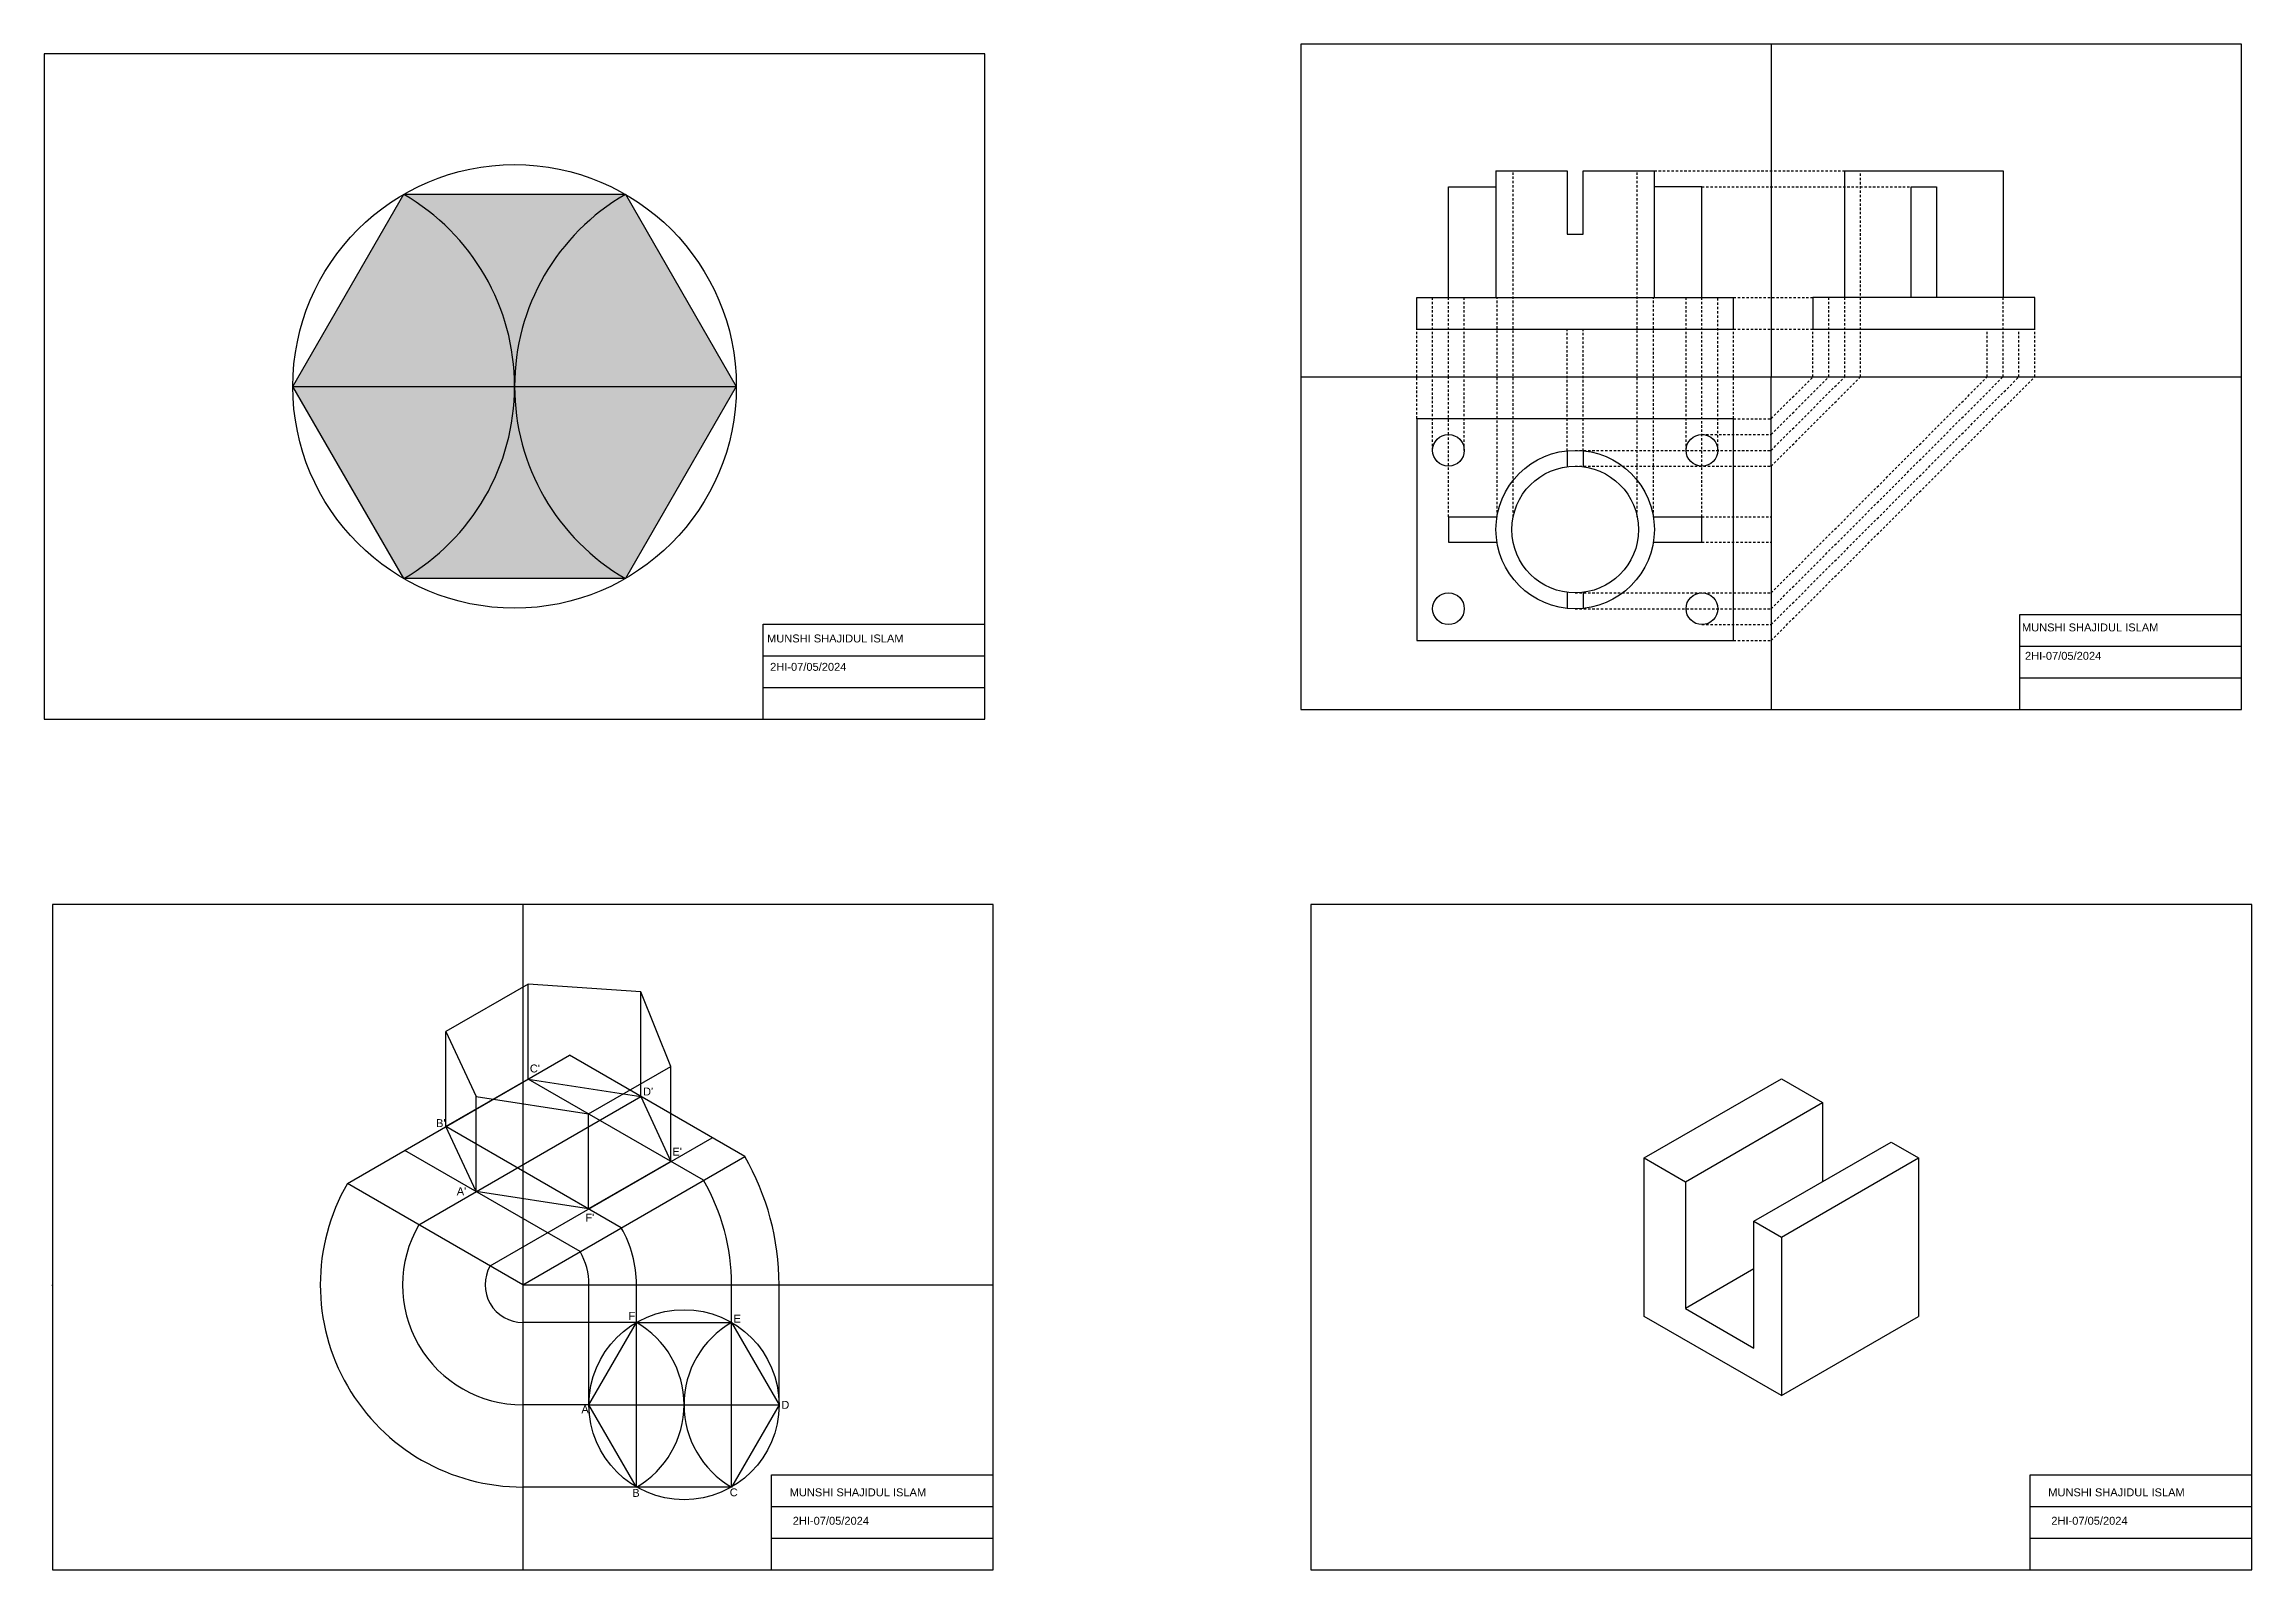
# Model space of a CAD drawing. Header units: millimetres. Extents: x -118128 to 24771, y 4545 to 7418.
# Drawn here: x 22955 to 23652, y 4545 to 5027 of the extents above; entities that cross this region are included whole.
import ezdxf

# ---------------------------------------------------------------- set-up
doc = ezdxf.new("R2010")
doc.units = ezdxf.units.MM
doc.linetypes.add('JIS_02_0.7', pattern=[1.35, 0.75, -0.6])
doc.layers.get('0').update_dxf_attribs({"color": 255})
doc.layers.add('costruzione', color=7, linetype='Continuous', true_color=0xffffff)
doc.layers.add('linee di costr.', color=7, linetype='Continuous', true_color=0x30a003)
for name, color, linetype in [('linee nascoste', 114, 'JIS_02_0.7'), ('sezione', 92, 'Continuous'), ('tav 1 2 3 cerchio', 181, 'Continuous')]:
    doc.layers.add(name, color=color, linetype=linetype)
doc.layers.add('pezzo meccanico', color=10, linetype='Continuous', lineweight=30)
doc.layers.add('squadratura', color=7, linetype='Continuous', plot=False)
doc.styles.get("Standard").update_dxf_attribs({"font": 'arial.ttf'})

msp = doc.modelspace()

# ---------------------------------------------------------------- texts
at = {"char_height": 2.5, "attachment_point": 1}
for s, width, insert in [('MUNSHI SHAJIDUL ISLAM', 57.2846, (23579.48, 4843.81)), ('MUNSHI SHAJIDUL ISLAM', 57.2846, (23183.35, 4840.33)), ('{\\C256;\\c16777215;2HI-07/05/2024}', 45.1569, (23184.31, 4831.37)), ('{\\C256;\\c16777215;2HI-07/05/2024}', 45.1569, (23580.44, 4834.85)), ('MUNSHI SHAJIDUL ISLAM', 57.2846, (23190.49, 4570.82)), ('MUNSHI SHAJIDUL ISLAM', 57.2846, (23587.78, 4570.82)), ('{\\C256;\\c16777215;2HI-07/05/2024}', 45.1569, (23191.45, 4561.85)), ('{\\C256;\\c16777215;2HI-07/05/2024}', 45.1569, (23588.75, 4561.85))]:
    msp.add_mtext_dynamic_manual_height_columns(s, width=width, gutter_width=12.5, heights=[0], dxfattribs=dict(at, insert=insert))
at = {"layer": 'costruzione', "char_height": 2.5, "attachment_point": 1}
for s, insert in [("C'", (23108.46, 4704.6)), ("D'", (23144.19, 4697.33)), ("B'", (23078.84, 4687.36)), ("E'", (23153.45, 4678.36)), ("A'", (23085.39, 4665.84)), ("F'", (23126, 4657.53)), ('F', (23139.62, 4626.51)), ('E', (23172.76, 4625.66)), ('A', (23124.73, 4597.03)), ('D', (23187.84, 4598.44)), ('B', (23140.79, 4570.65)), ('C', (23171.56, 4570.82))]:
    msp.add_mtext_dynamic_manual_height_columns(s, width=3.5975, gutter_width=12.5, heights=[0], dxfattribs=dict(at, insert=insert))

# ---------------------------------------------------------------- hatches: boundary and pattern name
at = {"true_color": 0xffffff}
h = msp.add_hatch(color=7, dxfattribs=at)
h.set_gradient(color1=(0, 0, 255), color2=(229, 232, 120), tint=1, name='INVSPHERICAL')
h.paths.add_polyline_path([(23068.64, 4979.26), (23033.64, 4918.63), (23103.64, 4918.63, 0.267949)])
h.paths.add_polyline_path([(23138.64, 4979.26), (23068.64, 4979.26, -0.267949), (23103.64, 4918.63, -0.267949)])
h.paths.add_polyline_path([(23138.64, 4979.26, 0.267949), (23103.64, 4918.63), (23173.64, 4918.63)])
h.paths.add_polyline_path([(23173.64, 4918.63), (23103.64, 4918.63, 0.267949), (23138.64, 4858.01)])
h.paths.add_polyline_path([(23103.64, 4918.63, -0.267949), (23068.64, 4858.01), (23138.64, 4858.01, -0.267949)])
h.paths.add_polyline_path([(23103.64, 4918.63), (23033.64, 4918.63), (23068.64, 4858.01, 0.267949)])

# ---------------------------------------------------------------- linework, layer by layer
at = {"color": 7, "true_color": 0xffffff}
msp.add_lwpolyline([(23033.64, 4918.63), (23068.64, 4979.26), (23138.64, 4979.26), (23173.64, 4918.63), (23138.64, 4858.01), (23068.64, 4858.01), (23033.64, 4918.63)], dxfattribs=at)
at = {"layer": 'costruzione'}
for p, q in [((23500.31, 5026.66), (23500.31, 4921.66)), ((23583.52, 4936.66), (23583.52, 4936.66)), ((23351.81, 4921.66), (23648.81, 4921.66)), ((23500.31, 4908.45), (23500.31, 4921.66)), ((23500.31, 4903.45), (23500.31, 4908.45)), ((23500.31, 4898.45), (23500.31, 4903.45)), ((23500.31, 4893.45), (23500.31, 4898.45)), ((23500.31, 4893.45), (23500.31, 4816.66)), ((23106.26, 4755.11), (23106.26, 4545.11)), ((23143.51, 4694.5), (23143.51, 4697.5)), ((23460.25, 4675.11), (23503.55, 4700.11)), ((23503.55, 4700.11), (23516.54, 4692.61)), ((23473.24, 4667.61), (23516.54, 4692.61)), ((23516.54, 4692.61), (23516.54, 4667.61)), ((23494.89, 4655.11), (23538.19, 4680.11)), ((23538.19, 4680.11), (23546.85, 4675.11)), ((23106.26, 4635.12), (23176.28, 4675.58)), ((23460.25, 4625.11), (23460.25, 4675.11)), ((23460.25, 4675.11), (23473.24, 4667.61)), ((23503.55, 4650.11), (23546.85, 4675.11)), ((23546.85, 4675.11), (23546.85, 4625.11)), ((23106.26, 4635.12), (23050.85, 4667.04)), ((23473.24, 4667.61), (23473.24, 4627.61)), ((23494.89, 4615.11), (23494.89, 4655.11)), ((23494.89, 4655.11), (23503.55, 4650.11)), ((23503.55, 4650.11), (23503.55, 4600.11)), ((22957.56, 4635), (22957.76, 4635)), ((23106.26, 4635.12), (23254.76, 4635.12)), ((23494.89, 4640.11), (23473.24, 4627.61)), ((23473.24, 4627.61), (23494.89, 4615.11)), ((23503.55, 4600.11), (23460.25, 4625.11)), ((23503.55, 4600.11), (23546.85, 4625.11))]:
    msp.add_line(p, q, dxfattribs=at)
msp.add_circle((23157.13, 4597.22), 30, dxfattribs=at)
for centre, start, end in [((23127.13, 4597.22), 300, 60), ((23187.13, 4597.22), 120, 240)]:
    msp.add_arc(centre, 30, start, end, dxfattribs=at)
at = {"layer": 'linee di costr.', "color": 7, "true_color": 0xffffff}
msp.add_line((23033.64, 4918.63), (23173.64, 4918.63), dxfattribs=at)
at = {"layer": 'linee di costr.'}
for p, q in [((23050.85, 4667.04), (23120.96, 4707.52)), ((23176.28, 4675.58), (23120.96, 4707.52)), ((23163.29, 4668.07), (23107.96, 4700.01)), ((23073.43, 4654.03), (23143.51, 4694.5)), ((23137.31, 4653.06), (23081.98, 4685.01)), ((23124.33, 4645.56), (23068.98, 4677.51)), ((23095.94, 4641.06), (23166, 4681.51)), ((23127.13, 4597.22), (23127.13, 4635.12)), ((23142.13, 4571.24), (23142.13, 4635.12)), ((23172.13, 4571.24), (23172.13, 4635.12)), ((23187.13, 4597.22), (23187.13, 4635.12)), ((23142.13, 4623.2), (23106.26, 4623.2)), ((23127.13, 4597.22), (23106.26, 4597.22)), ((23127.13, 4597.22), (23187.13, 4597.22)), ((23142.13, 4571.24), (23106.26, 4571.24))]:
    msp.add_line(p, q, dxfattribs=at)
at = {"layer": 'linee di costr.', "color": 7, "true_color": 0xffffff}
for centre, start, end in [((23033.64, 4918.63), 300, 60), ((23173.64, 4918.63), 120, 240)]:
    msp.add_arc(centre, 70, start, end, dxfattribs=at)
at = {"layer": 'linee di costr.'}
for centre, radius, start, end in [((23106.26, 4635.12), 80.87, 0, 30.02479), ((23106.18, 4635.12), 63.88, 150.01214, 270.07454), ((23106.26, 4635.12), 65.87, 0, 30.02479), ((23106.06, 4635), 37.78, 149.74875, 270.30083), ((23106.26, 4635.12), 35.87, 0, 30.02479), ((23106.26, 4635.12), 20.87, 0, 30.02479), ((23106.26, 4635.12), 11.91, 150.04958, 270)]:
    msp.add_arc(centre, radius, start, end, dxfattribs=at)
at = {"layer": 'linee nascoste'}
for p, q in [((23418.85, 4877.45), (23418.85, 4986.66)), ((23458.04, 4877.45), (23458.04, 4986.66)), ((23463.45, 4986.66), (23523.52, 4986.66)), ((23528.52, 4921.66), (23528.52, 4986.66)), ((23478.45, 4981.66), (23544.52, 4981.66)), ((23413.77, 4877.45), (23413.77, 4946.66)), ((23463.13, 4877.45), (23463.13, 4946.66)), ((23483.45, 4898.45), (23483.45, 4946.66)), ((23488.45, 4946.66), (23513.52, 4946.66)), ((23518.52, 4921.66), (23518.52, 4946.66)), ((23523.52, 4921.66), (23523.52, 4946.66)), ((23573.52, 4921.66), (23573.52, 4946.66)), ((23435.95, 4898.32), (23435.95, 4936.66)), ((23440.95, 4898.32), (23440.95, 4936.66)), ((23488.45, 4936.66), (23513.52, 4936.66)), ((23513.52, 4921.66), (23513.52, 4936.66)), ((23568.52, 4921.66), (23568.52, 4936.66)), ((23578.52, 4921.66), (23578.52, 4936.66)), ((23583.52, 4921.66), (23583.52, 4936.66)), ((23500.31, 4908.45), (23513.52, 4921.66)), ((23500.31, 4903.45), (23518.52, 4921.66)), ((23500.31, 4898.45), (23523.52, 4921.66)), ((23500.31, 4893.45), (23528.52, 4921.66)), ((23500.31, 4853.45), (23568.52, 4921.66)), ((23500.31, 4848.45), (23573.52, 4921.66)), ((23500.31, 4843.45), (23578.52, 4921.66)), ((23500.31, 4838.45), (23583.52, 4921.66)), ((23488.45, 4908.45), (23500.31, 4908.45)), ((23478.45, 4903.45), (23500.31, 4903.45)), ((23438.45, 4898.45), (23500.31, 4898.45)), ((23438.45, 4893.45), (23500.31, 4893.45)), ((23478.45, 4877.45), (23500.31, 4877.45)), ((23478.45, 4869.45), (23500.31, 4869.45)), ((23438.45, 4853.45), (23500.31, 4853.45)), ((23438.45, 4848.45), (23500.31, 4848.45)), ((23478.45, 4843.45), (23500.31, 4843.45)), ((23488.45, 4838.45), (23500.31, 4838.45))]:
    msp.add_line(p, q, dxfattribs=at)
for points in [[(23393.45, 4898.45), (23393.45, 4921.66), (23393.45, 4946.66)], [(23398.45, 4877.45), (23398.45, 4903.45), (23398.45, 4921.66), (23398.45, 4946.66)], [(23403.45, 4898.45), (23403.45, 4921.66), (23403.45, 4946.66)], [(23473.45, 4898.45), (23473.45, 4921.66), (23473.45, 4946.66)], [(23478.45, 4877.45), (23478.45, 4893.45), (23478.45, 4921.66), (23478.45, 4946.66)], [(23388.45, 4908.45), (23388.45, 4921.66), (23388.45, 4936.66)], [(23488.45, 4908.45), (23488.45, 4921.66), (23488.45, 4936.66)]]:
    msp.add_lwpolyline(points, dxfattribs=at)
at = {"layer": 'pezzo meccanico'}
for p, q in [((23413.45, 4986.66), (23413.45, 4946.66)), ((23413.45, 4986.66), (23435.95, 4986.66)), ((23435.95, 4986.66), (23435.95, 4966.66)), ((23440.95, 4966.66), (23440.95, 4986.66)), ((23440.95, 4986.66), (23463.45, 4986.66)), ((23463.45, 4946.66), (23463.45, 4986.66)), ((23523.52, 4946.66), (23523.52, 4986.66)), ((23523.52, 4986.66), (23573.52, 4986.66)), ((23573.52, 4986.66), (23573.52, 4946.66)), ((23398.45, 4946.66), (23398.45, 4981.66)), ((23398.45, 4981.66), (23413.45, 4981.66)), ((23478.45, 4981.66), (23463.45, 4981.66)), ((23478.45, 4946.66), (23478.45, 4981.66)), ((23544.52, 4946.66), (23544.52, 4981.66)), ((23544.52, 4981.66), (23552.52, 4981.66)), ((23552.52, 4981.66), (23552.52, 4946.66)), ((23435.95, 4966.66), (23440.95, 4966.66)), ((23388.45, 4936.66), (23388.45, 4946.66)), ((23388.45, 4946.66), (23488.45, 4946.66)), ((23488.45, 4936.66), (23488.45, 4946.66)), ((23583.52, 4946.66), (23513.52, 4946.66)), ((23513.52, 4946.66), (23513.52, 4936.66)), ((23583.52, 4936.66), (23583.52, 4946.66)), ((23388.45, 4936.66), (23488.45, 4936.66)), ((23513.52, 4936.66), (23583.52, 4936.66)), ((23435.95, 4898.32), (23435.95, 4893.29)), ((23440.95, 4898.32), (23440.95, 4893.29)), ((23398.45, 4877.45), (23413.77, 4877.45)), ((23463.13, 4877.45), (23478.45, 4877.45)), ((23398.45, 4869.45), (23413.77, 4869.45)), ((23463.13, 4869.45), (23478.45, 4869.45)), ((23435.95, 4853.61), (23435.95, 4848.57)), ((23440.95, 4853.61), (23440.95, 4848.57))]:
    msp.add_line(p, q, dxfattribs=at)
msp.add_lwpolyline([(23488.45, 4838.45), (23488.45, 4908.45), (23388.45, 4908.45), (23388.45, 4838.45)], close=True, dxfattribs=at)
for points in [[(23398.45, 4877.45), (23398.45, 4869.45)], [(23478.45, 4869.45), (23478.45, 4877.45)]]:
    msp.add_lwpolyline(points, dxfattribs=at)
for centre, radius in [((23398.45, 4898.45), 5), ((23478.45, 4898.45), 5), ((23438.45, 4873.45), 25), ((23438.45, 4873.45), 20), ((23398.45, 4848.45), 5), ((23478.45, 4848.45), 5)]:
    msp.add_circle(centre, radius, dxfattribs=at)
at = {"layer": 'sezione'}
for p, q in [((23107.96, 4730.01), (23081.98, 4715.01)), ((23107.96, 4700.01), (23107.96, 4730.01)), ((23143.51, 4727.5), (23107.96, 4730.01)), ((23143.51, 4697.5), (23143.51, 4727.5)), ((23153, 4704.01), (23143.51, 4727.5)), ((23081.98, 4685.01), (23081.98, 4715.01)), ((23081.98, 4715.01), (23091.53, 4694.49)), ((23107.96, 4700.01), (23081.98, 4685.01)), ((23107.96, 4700.01), (23143.51, 4694.5)), ((23127.02, 4689.01), (23153, 4704.01)), ((23153, 4674.01), (23153, 4704.01)), ((23091.53, 4664.49), (23091.53, 4694.49)), ((23091.53, 4694.49), (23127.02, 4689.01)), ((23143.51, 4694.5), (23153, 4674.01)), ((23091.53, 4664.49), (23081.98, 4685.01)), ((23127.02, 4659.01), (23127.02, 4689.01)), ((23153, 4674.01), (23127.02, 4659.01)), ((23127.02, 4659.01), (23091.53, 4664.49))]:
    msp.add_line(p, q, dxfattribs=at)
msp.add_lwpolyline([(23142.13, 4623.2), (23172.13, 4623.2), (23187.13, 4597.22), (23172.13, 4571.24), (23142.13, 4571.24), (23127.13, 4597.22), (23142.13, 4623.2)], dxfattribs=at)
at = {"layer": 'squadratura'}
for p, q in [((23182.14, 4813.63), (23182.14, 4843.63)), ((23182.14, 4843.63), (23252.14, 4843.63)), ((23578.81, 4836.66), (23648.81, 4836.66)), ((23182.14, 4833.63), (23252.14, 4833.63)), ((23182.14, 4823.63), (23252.14, 4823.63)), ((23578.81, 4826.66), (23648.81, 4826.66)), ((23184.76, 4565.11), (23254.76, 4565.11)), ((23582.05, 4565.11), (23652.05, 4565.11)), ((23184.76, 4555.11), (23254.76, 4555.11)), ((23582.05, 4555.11), (23652.05, 4555.11))]:
    msp.add_line(p, q, dxfattribs=at)
for points in [[(23351.81, 4816.66), (23648.81, 4816.66), (23648.81, 5026.66), (23351.81, 5026.66)], [(22957.76, 4545.11), (23254.76, 4545.11), (23254.76, 4755.11), (22957.76, 4755.11)], [(23355.05, 4545.11), (23652.05, 4545.11), (23652.05, 4755.11), (23355.05, 4755.11)]]:
    msp.add_lwpolyline(points, close=True, dxfattribs=at)
for points in [[(22955.14, 4813.63), (23252.14, 4813.63), (23252.14, 5023.63), (22955.14, 5023.63), (22955.14, 4813.63)], [(23578.81, 4816.66), (23578.81, 4846.66), (23648.81, 4846.66)], [(23184.76, 4545.11), (23184.76, 4575.11), (23254.76, 4575.11)], [(23582.05, 4545.11), (23582.05, 4575.11), (23652.05, 4575.11)]]:
    msp.add_lwpolyline(points, dxfattribs=at)
at = {"layer": 'tav 1 2 3 cerchio', "color": 7, "true_color": 0xffffff}
msp.add_circle((23103.64, 4918.63), 70, dxfattribs=at)

msp.set_redraw_order([(e.dxf.handle, doc.entitydb.next_handle()) for e in msp.query("TEXT MTEXT ATTDEF DIMENSION ARC_DIMENSION")])  # texts and dimensions are drawn at this point

doc.saveas('drawing.dxf')
